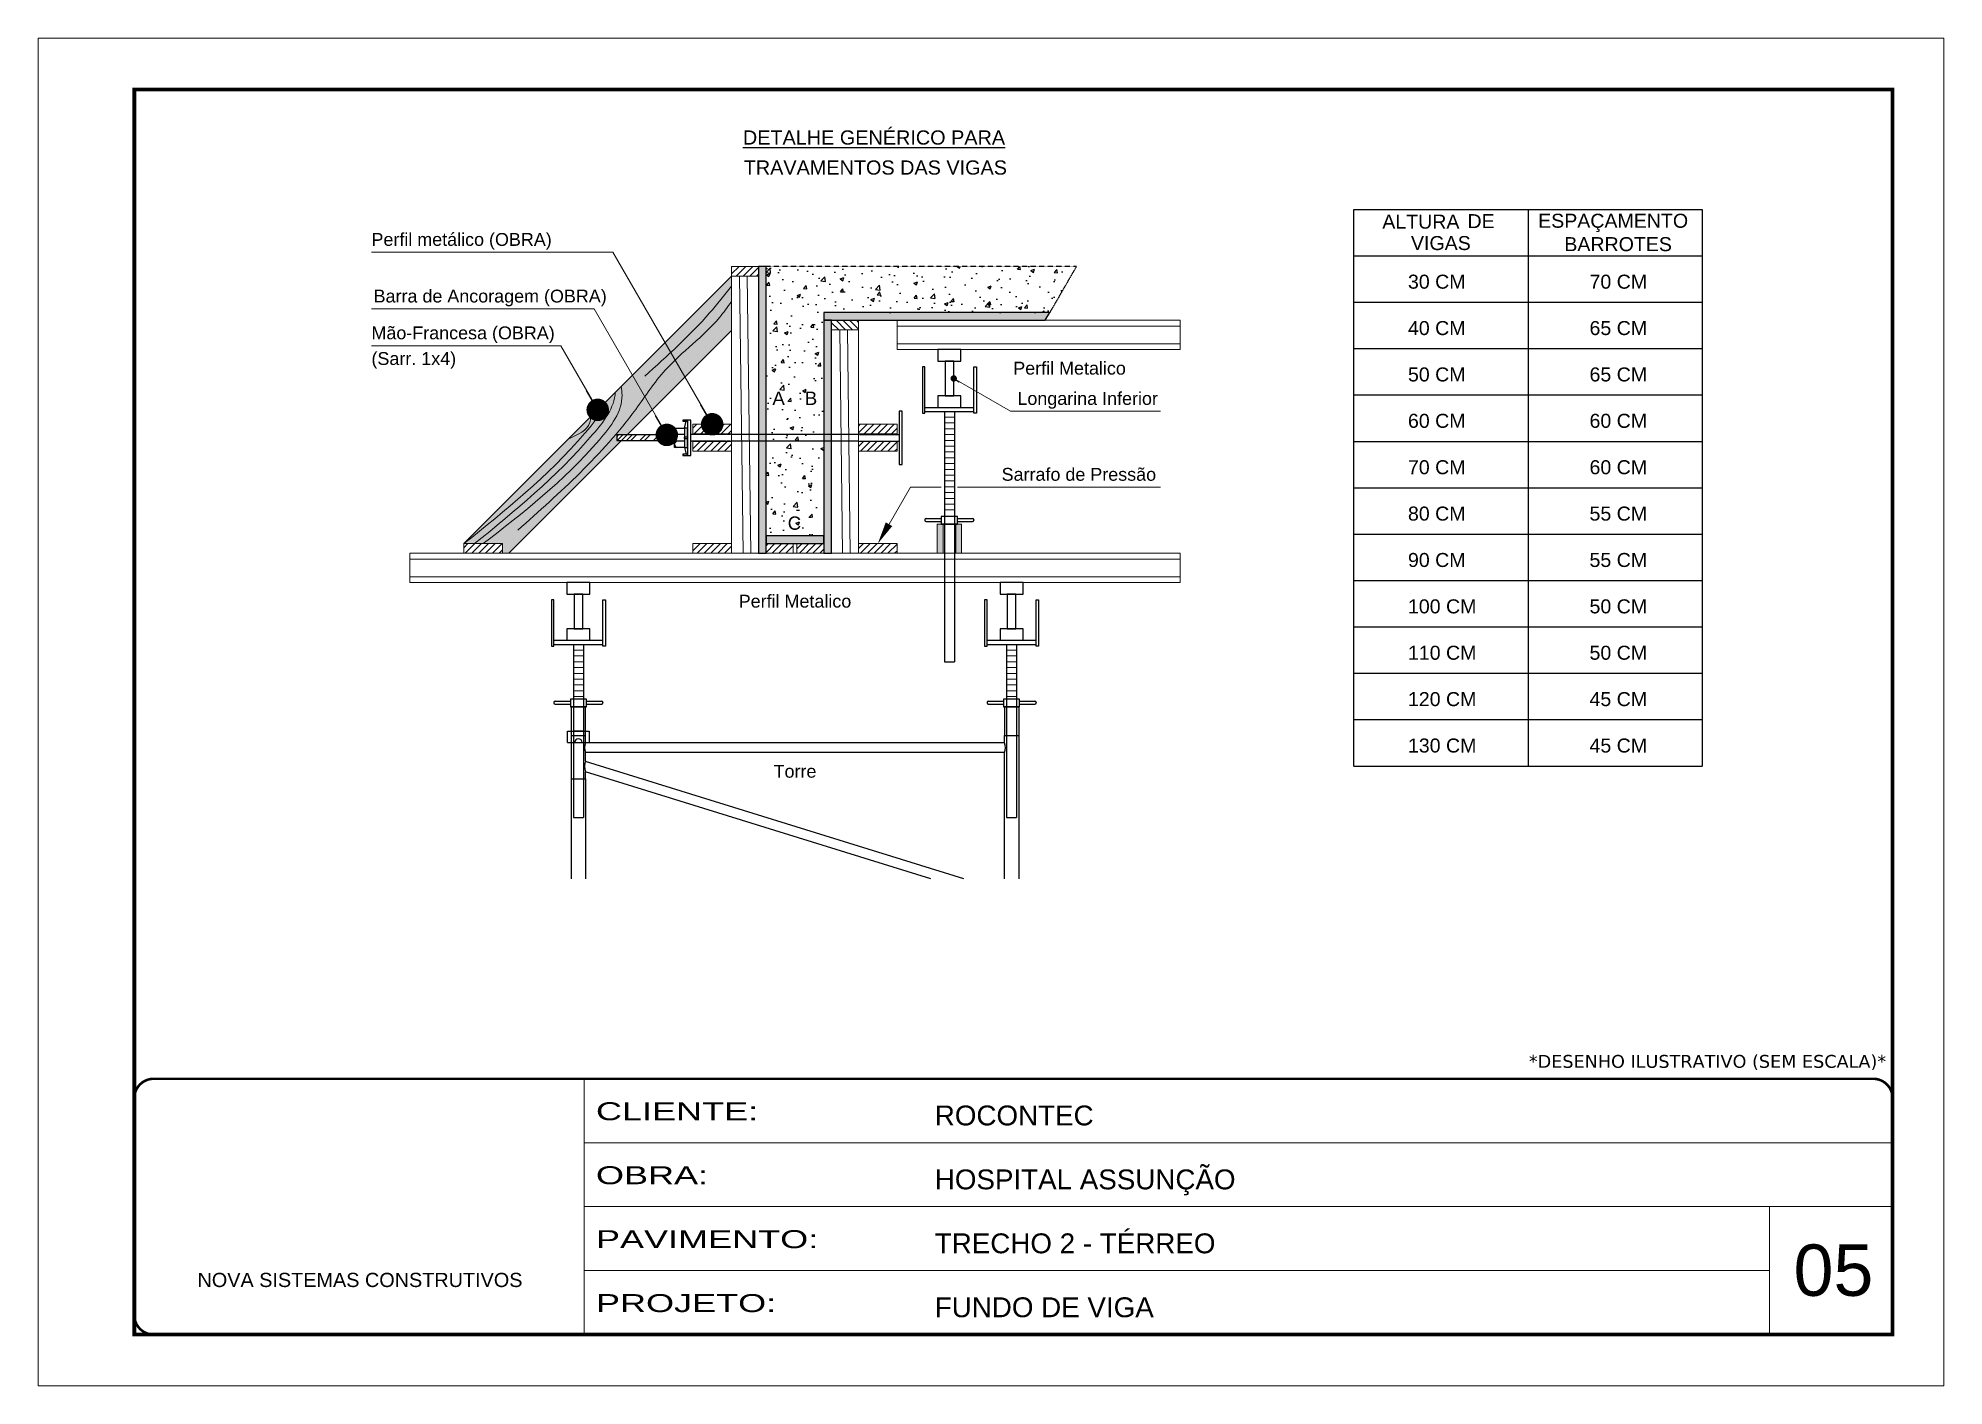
# Model space of a CAD drawing. Extents: x 2954 to 9234, y 774 to 9864.
# Drawn here: x 2954 to 4439, y 7666 to 8716 of the extents above; entities that cross this region are included whole.
import ezdxf
from ezdxf.enums import TextEntityAlignment as Align

# ---------------------------------------------------------------- set-up
doc = ezdxf.new("R2010")
doc.units = 0
for name, pattern in [('CONTINUO', [0]), ('DASHED', [0.75, 0.5, -0.25]), ('HIDDEN', [0.375, 0.25, -0.125])]:
    doc.linetypes.add(name, pattern=pattern)
doc.layers.add('BARRA DE ANCORAGEM', color=251, linetype='Continuous')
doc.layers.add('GARFOS', color=7, linetype='Continuous')
for name, color, linetype, lineweight in [('CARIMBO', 255, 'Continuous', 9), ('CONCRETO', 251, 'Continuous', 25), ('Demarcação 1', 251, 'Continuous', 9), ('Escoras', 2, 'Continuous', 25), ('Folhas', 255, 'Continuous', 9), ('Forcador', 251, 'Continuous', 25), ('Hachura', 251, 'Continuous', 9), ('Madeira', 126, 'Continuous', 18), ('Perfil Metálico', 224, 'Continuous', 18), ('SARRAFO DE PRESSAO', 251, 'DASHED', 9)]:
    doc.layers.add(name, color=color, linetype=linetype, lineweight=lineweight)
doc.layers.add('Demarcação 2', color=254, linetype='Continuous', lineweight=9, true_color=0xe0e0e0)
doc.styles.add('ARIAL', font='arial.ttf')
doc.styles.get("Standard").update_dxf_attribs({"font": 'arial.ttf'})
doc.styles.add('stylellllll', font='verdana.ttf', dxfattribs={"height": 2})
doc.styles.add('Tecnologia', font='')
doc.styles.get('Tecnologia').set_extended_font_data('Forgotten Futurist')
doc.dimstyles.new('3x', dxfattribs={"dimtxt": 10, "dimasz": 5, "dimexe": 7, "dimexo": 5, "dimgap": 4, "dimtad": 1, "dimdec": 4, "dimlfac": 0.3333333333333333, "dimdsep": 46, "dimtxsty": 'Standard', "dimblk": 'DOT', "dimcen": 0.09, "dimclrd": 1, "dimclre": 1, "dimclrt": 2, "dimadec": 0, "dimazin": 2, "dimtfac": 1, "dimtdec": 4, "dimtmove": 0, "dimatfit": 3, "dimldrblk": 'DOT', "dimfxl": 1, "dimtolj": 1, "dimtzin": 0, "dimlwd": 9, "dimlwe": 9, "dimarcsym": 0})
pattern_1 = [(45, (-1786.88947301048, 14255.35437390558), (-2.651650429449553, 2.651650429449553), [])]

msp = doc.modelspace()

# ---------------------------------------------------------------- texts
at = {"color": 0, "linetype": 'Continuous', "ltscale": 5, "style": 'ARIAL'}
for s, p in [('%%UDETALHE GENÉRICO PARA', (3605.179189123228, 8632.839240616224)), ('TRAVAMENTOS DAS VIGAS', (3606.249917889669, 8609.446936711938))]:
    msp.add_text(s, height=11.0592, dxfattribs=at).set_placement(p, align=Align.CENTER)
at = {"layer": 'CARIMBO', "style": 'ARIAL'}
for s, height, p in [('Perfil metálico (OBRA)', 10, (3213.595758951313, 8553.951927003218)), ('Barra de Ancoragem (OBRA)', 10, (3215.273961218787, 8509.835218996886)), ('Mão-Francesa (OBRA)', 10, (3213.595758951313, 8481.168463125417)), ('Longarina Inferior', 10, (3716.923166982757, 8430.060182279689)), ('Sarrafo de Pressão', 10, (3704.644941115738, 8370.947831624107)), ('05', 40, (4321.715098155095, 7735.936249167833))]:
    msp.add_text(s, height=height, dxfattribs=at).set_placement(p)
msp.add_text('(Sarr. 1x4)', height=10, dxfattribs=at).set_placement((3213.595758951313, 8471.168463125417), align=Align.TOP_LEFT)
for s, p in [('Perfil Metalico', (3757.571679905596, 8458.644188014587)), ('Perfil Metalico', (3543.632128207464, 8277.144188014587)), ('Torre', (3543.632128208134, 8144.619188014578))]:
    msp.add_text(s, height=10, dxfattribs=at).set_placement(p, align=Align.MIDDLE_CENTER)
at = {"layer": 'CARIMBO', "color": 0, "linetype": 'Continuous', "style": 'ARIAL'}
for s, p in [('A', (3530.842163678157, 8435.189751249018)), ('B', (3556.132128207464, 8435.189751249018)), ('C', (3543.172155761757, 8337.939751249025))]:
    msp.add_text(s, height=10.36799999896216, dxfattribs=at).set_placement(p, align=Align.MIDDLE_CENTER)
at = {"layer": 'CARIMBO', "style": 'stylellllll'}
msp.add_text('*DESENHO ILUSTRATIVO (SEM ESCALA)*', height=10, dxfattribs=at).set_placement((4393.854855929225, 7913.611029347521), align=Align.RIGHT)
at = {"layer": 'GARFOS', "color": 2, "ltscale": 1.5}
for s, p in [('ALTURA   ', (4001.250658076068, 8567.359062932766)), ('DE', (4067.641903859287, 8567.743765779785)), ('ESPAÇAMENTO', (4122.699098370635, 8568.054273933485)), ('VIGAS', (4023.607645878787, 8550.664683399678)), ('BARROTES', (4143.107172119126, 8549.821139050633)), ('30 CM', (4021.248721956232, 8520.59081325162)), ('70 CM', (4162.722713674608, 8520.59081325162)), ('40 CM', (4021.248721956232, 8484.454747397976)), ('65 CM', (4162.722713674608, 8484.454747397976)), ('50 CM', (4021.248721956232, 8448.318681544297)), ('65 CM', (4162.722713674608, 8448.318681544297)), ('60 CM', (4021.248721956232, 8412.182615690639)), ('60 CM', (4162.722713674608, 8412.182615690639)), ('70 CM', (4021.248721956232, 8376.046549836981)), ('60 CM', (4162.722713674608, 8376.046549836981)), ('80 CM', (4021.248721956232, 8339.910483983316)), ('55 CM', (4162.722713674608, 8339.910483983316)), ('90 CM', (4021.248721956232, 8303.774418129651)), ('55 CM', (4162.722713674608, 8303.774418129651)), ('100 CM', (4021.248721956232, 8267.638352275979)), ('50 CM', (4162.722713674608, 8267.638352275979)), ('110 CM', (4021.248721956232, 8231.502286422306)), ('50 CM', (4162.722713674608, 8231.502286422306)), ('120 CM', (4021.248721956232, 8195.366220568656)), ('45 CM', (4162.722713674608, 8195.366220568656)), ('130 CM', (4021.248721956232, 8159.230154714984)), ('45 CM', (4162.722713674608, 8159.230154714984))]:
    msp.add_text(s, height=10.91015625, dxfattribs=at).set_placement(p)

# ---------------------------------------------------------------- blocks, each defined once
blk = doc.blocks.new('9999999999')
at = {"color": 30, "linetype": 'CONTINUO'}
for p, q in [((98564.56196592061, 34230.20511460536), (98564.56196592061, 34429.44862801626)), ((98564.56196592061, 34379.63774966353), (99583.97835781069, 34379.63774966353)), ((98564.56196592061, 34329.82687131081), (99487.97835781069, 34329.82687131081)), ((99583.97835781069, 34329.82687131081), (99487.97835781069, 34329.82687131081)), ((99487.97835781069, 34329.82687131081), (99487.97835781069, 34230.20511460536)), ((98564.56196592061, 34280.01599295809), (99487.97835781069, 34280.01599295809))]:
    blk.add_line(p, q, dxfattribs=at)
at = {"color": 30, "linetype": 'CONTINUO', "const_width": 2}
blk.add_lwpolyline([(99583.97835781069, 34230.20511460536), (99583.97835781069, 34414.44862801626, 0.4142135623730951), (99568.97835781069, 34429.44862801626), (98228.97835781069, 34429.44862801626, 0.4142135623730951), (98213.97835781069, 34414.44862801626), (98213.97835781069, 34245.20511460536, 0.4142135623730951), (98228.97835781069, 34230.20511460536), (99583.97835781069, 34230.20511460536)], format="xyb", dxfattribs=at)
at = {"layer": 'Folhas'}
blk.add_lwpolyline([(98138.97835781069, 34190.20511460536), (99623.97835781069, 34190.20511460536), (99623.97835781069, 35240.20511460536), (98138.97835781069, 35240.20511460536)], close=True, dxfattribs=at)
at = {"layer": 'Folhas', "color": 30, "const_width": 3}
blk.add_lwpolyline([(98213.97835781069, 34230.20511460536), (99583.97835781069, 34230.20511460536), (99583.97835781069, 35200.20511460536), (98213.97835781069, 35200.20511460536)], close=True, dxfattribs=at)
at = {"color": 7, "linetype": 'Continuous', "ltscale": 5, "style": 'ARIAL'}
for s, height, p in [('ROCONTEC', 15.48288, (98837.6812528586, 34393.12953067552)), ('HOSPITAL ASSUNÇÃO', 15.48288, (98837.6812528586, 34343.3186523228)), ('TRECHO 2 - TÉRREO', 15.48288, (98837.6812528586, 34293.50777397008)), ('NOVA SISTEMAS CONSTRUTIVOS', 11.0592, (98263.18703214588, 34267.21182737108)), ('FUNDO DE VIGA', 15.48288, (98837.6812528586, 34243.69689561735))]:
    blk.add_text(s, height=height, dxfattribs=at).set_placement(p)
at = {"layer": 'Folhas', "color": 7, "style": 'Tecnologia', "width": 1.5}
for s, p in [('CLIENTE:', (98573.65419061291, 34397.16605924374)), ('OBRA:', (98573.65419061291, 34347.31415840245)), ('PAVIMENTO:', (98573.65419061291, 34297.50328004972)), ('PROJETO:', (98573.65419061291, 34247.692401697))]:
    blk.add_text(s, height=14, dxfattribs=at).set_placement(p)
blk = doc.blocks.new('HT20CT')
at = {"layer": 'Forcador'}
for points in [[(-4, 16), (-4, 20), (4, 20), (4, 16)], [(-1.5, 4), (-1.5, 16), (1.5, 16), (1.5, 4)], [(-4, 0), (-4, 4), (4, 4), (4, 0)]]:
    blk.add_lwpolyline(points, close=True, dxfattribs=at)
blk = doc.blocks.new('_Dot')
at = {"color": 0, "linetype": 'ByBlock', "lineweight": -2}
blk.add_line((-0.5, 0), (-1, 0), dxfattribs=at)
at = {"color": 0, "linetype": 'ByBlock', "const_width": 0.5}
blk.add_lwpolyline([(-0.25, 0, 1), (0.25, 0, 1)], format="xyb", close=True, dxfattribs=at)

# ---------------------------------------------------------------- hatches: boundary and pattern name
at = {"layer": 'CONCRETO', "linetype": 'DASHED', "ltscale": 0.3}
h = msp.add_hatch(dxfattribs=at)
h.set_pattern_fill('AR-CONC', color=256, scale=4, style=0)
h.set_pattern_definition([(49.99999999999999, (-45145.88376500893, 585.0129584124534), (28.69040730403014, -2.510085399303804), [3, -33]), (355, (-45145.88376500893, 585.0129584124534), (-5.55005334452, 30.08768534800047), [2.4, -26.4]), (100.4514, (-45143.49289780894, 584.8037848124532), (23.14037526856086, 27.57758168243814), [2.549607599999977, -28.04568447999981]), (46.18420000000001, (-45145.88376500893, 593.0129584124534), (42.68964194502578, -6.620760573160723), [4.499999999999972, -49.49999999999978]), (96.63559999999997, (-45142.32629520893, 592.4612261324528), (37.38650822194813, 38.96471483601767), [3.824411519999986, -42.06851999999978]), (351.1842, (-45145.88376500893, 593.0129584124534), (37.38647780534509, 38.96474403701298), [3.6, -39.6]), (21, (-45141.88376500893, 591.0129584124534), (23.87628208473847, -16.10475562661355), [3, -33]), (326.0000000000001, (-45141.88376500893, 591.0129584124534), (9.732613276863269, 29.00600180187412), [2.4, -26.4]), (71.4514, (-45139.89407568895, 589.6708941724519), (33.6089051432596, 12.9012198683981), [2.5496076, -28.04568448]), (37.5, (-45145.88376500893, 585.0129584124534), (0.4863942126916267, 13.31575415325246), [0, -26.08, 0, -26.8, 0, -26.5]), (7.5, (-45145.88376500893, 585.0129584124534), (10.52278149768594, 15.77646847529441), [0, -15.28, 0, -25.48, 0, -10.1]), (327.5, (-45154.80376500891, 585.0129584124534), (21.35289744689636, -0.902194869375192), [0, -10, 0, -31.2, 0, -41.4]), (317.5, (-45158.80376500891, 585.0129584124534), (23.32744677369545, 4.004199293292706), [0, -13, 0, -20.72, 0, -29.4])])
h.paths.add_polyline_path([(3521.132128207464, 8537.93975124901), (3521.132128207464, 8327.939751249025), (3566.132128207464, 8327.939751249025), (3566.132128207493, 8501.939751249018), (3742.126182442342, 8501.939751249003), (3762.910792133145, 8537.93975124901)])
h.paths.add_polyline_path([(3548.709743487896, 8427.413751249798), (3563.554512927032, 8427.413751249798), (3563.554512927032, 8442.965751248237), (3548.709743487896, 8442.965751248237)], flags=24)
h.paths.add_polyline_path([(3523.398562041795, 8427.413751249798), (3538.285765314548, 8427.413751249798), (3538.285765314548, 8442.965751248237), (3523.398562041795, 8442.965751248237)], flags=24)
h.paths.add_polyline_path([(3535.261781956288, 8329.898539790076), (3551.082529567255, 8329.898539790076), (3551.082529567255, 8345.980962707974), (3535.261781956288, 8345.980962707974)], flags=24)
at = {"layer": 'Demarcação 1'}
for points in [[(3521.132128207464, 8537.93975124901), (3515.132128207464, 8537.93975124901), (3515.132128207464, 8314.439751249025), (3521.132128207464, 8314.439751249025)], [(3742.126182442342, 8501.939751249003), (3566.132128207493, 8501.939751249003), (3566.132128207493, 8495.939751249018), (3738.662080827213, 8495.939751249018)], [(3572.132128207464, 8495.939751249018), (3566.132128207464, 8495.939751249018), (3566.132128207464, 8314.439751249025), (3572.132128207464, 8314.439751249025)], [(3566.132128207464, 8327.939751249025), (3521.132128207464, 8327.939751249025), (3521.132128207464, 8321.939751249025), (3566.132128207464, 8321.939751249025)]]:
    msp.add_hatch(color=256, dxfattribs=at).paths.add_polyline_path(points)
at = {"layer": 'Demarcação 2'}
msp.add_hatch(color=256, dxfattribs=at).paths.add_polyline_path([(3494.132128207493, 8488.013344377818), (3494.132128207493, 8530.43975124901), (3285.649041711717, 8321.956664753263), (3315.716695728959, 8321.956664753263), (3315.716695728959, 8314.439751249025), (3320.558535078672, 8314.439751249025), (3408.349284695011, 8402.230500865357), (3404.675834221082, 8402.230500865357), (3404.675834221082, 8406.649001632752), (3412.76778546242, 8406.649001632752)])
at = {"layer": 'Hachura'}
h = msp.add_hatch(dxfattribs=at)
h.set_pattern_fill('ANSI31', color=256, scale=30, style=0)
h.set_pattern_definition(pattern_1)
h.paths.add_polyline_path([(3494.132128207493, 8537.93975124901), (3515.132128207464, 8537.93975124901), (3515.132128207464, 8530.43975124901), (3494.132128207493, 8530.43975124901)])
h = msp.add_hatch(dxfattribs=at)
h.set_pattern_fill('ANSI31', color=256, scale=30, style=0)
h.set_pattern_definition([(135, (11055.02156735923, 12811.04943152618), (2.651650429449553, 2.651650429449553), [])])
h.paths.add_polyline_path([(3572.132128207464, 8495.939751249018), (3593.132128207464, 8495.939751249018), (3593.132128207464, 8488.439751249018), (3572.132128207464, 8488.439751249018)])
h = msp.add_hatch(dxfattribs=at)
h.set_pattern_fill('ANSI32', color=256, scale=20, angle=90, style=0)
h.set_pattern_definition([(45.00000000000001, (12061.20350670793, -569.8897601714325), (5.303300858899107, -5.303300858899106), []), (45.00000000000001, (12061.20350670793, -566.3542262714309), (5.303300858899107, -5.303300858899106), [])])
h.paths.add_polyline_path([(3404.675834221082, 8402.230500865357), (3404.675834221082, 8406.649001632759), (3449.67583422114, 8406.649001632759), (3449.67583422114, 8402.230500865357)])
h = msp.add_hatch(dxfattribs=at)
h.set_pattern_fill('ANSI31', color=256, scale=30, style=0)
h.set_pattern_definition(pattern_1)
h.paths.add_polyline_path([(3494.132128207493, 8407.446516650758), (3494.132128207493, 8414.963430154996), (3464.064474190251, 8414.963430154996), (3464.064474190251, 8407.446516650758)])
h = msp.add_hatch(dxfattribs=at)
h.set_pattern_fill('ANSI31', color=256, scale=30, style=0)
h.set_pattern_definition(pattern_1)
h.paths.add_polyline_path([(3623.199782224678, 8407.446516650765), (3623.199782224678, 8414.963430155003), (3593.132128207435, 8414.963430155003), (3593.132128207435, 8407.446516650765)])
h = msp.add_hatch(dxfattribs=at)
h.set_pattern_fill('ANSI31', color=256, scale=30, style=0)
h.set_pattern_definition(pattern_1)
h.paths.add_polyline_path([(3464.064474190251, 8393.916072343032), (3494.132128207493, 8393.916072343032), (3494.132128207493, 8401.43298584727), (3464.064474190251, 8401.43298584727)])
h = msp.add_hatch(dxfattribs=at)
h.set_pattern_fill('ANSI31', color=256, scale=30, style=0)
h.set_pattern_definition(pattern_1)
h.paths.add_polyline_path([(3593.132128207435, 8393.91607234304), (3623.199782224678, 8393.91607234304), (3623.199782224678, 8401.432985847277), (3593.132128207435, 8401.432985847277)])
h = msp.add_hatch(dxfattribs=at)
h.set_pattern_fill('ANSI31', color=256, scale=30, style=0)
h.set_pattern_definition([(45, (-1965.304905489014, 14162.34760850384), (-2.651650429449553, 2.651650429449553), [])])
h.paths.add_polyline_path([(3315.716695728959, 8314.439751249025), (3315.716695728959, 8321.956664753263), (3285.649041711717, 8321.956664753263), (3285.649041711717, 8314.439751249025)])
h = msp.add_hatch(dxfattribs=at)
h.set_pattern_fill('ANSI31', color=256, scale=30, style=0)
h.set_pattern_definition(pattern_1)
h.paths.add_polyline_path([(3464.132128207493, 8314.439751249025), (3494.132128207493, 8314.439751249025), (3494.132128207493, 8321.939751249025), (3464.132128207493, 8321.939751249025)])
h = msp.add_hatch(dxfattribs=at)
h.set_pattern_fill('ANSI31', color=256, scale=30, style=0)
h.set_pattern_definition(pattern_1)
h.paths.add_polyline_path([(3521.132128207464, 8321.939751249025), (3542.132128207435, 8321.939751249025), (3542.132128207435, 8314.439751249025), (3521.132128207464, 8314.439751249025)])
h = msp.add_hatch(dxfattribs=at)
h.set_pattern_fill('ANSI31', color=256, scale=30, style=0)
h.set_pattern_definition(pattern_1)
h.paths.add_polyline_path([(3566.132128207464, 8314.439751249025), (3566.132128207464, 8321.939751249025), (3545.132128207493, 8321.939751249025), (3545.132128207493, 8314.439751249025)])
h = msp.add_hatch(dxfattribs=at)
h.set_pattern_fill('ANSI31', color=256, scale=30, style=0)
h.set_pattern_definition(pattern_1)
h.paths.add_polyline_path([(3623.132128207435, 8321.939751249025), (3593.132128207435, 8321.939751249025), (3593.132128207435, 8314.439751249025), (3623.132128207435, 8314.439751249025)])
at = {"layer": 'Perfil Metálico'}
for points in [[(3654.492611632348, 8314.439751249025), (3658.992611632348, 8314.439751249025), (3658.992611632348, 8337.239751249028), (3654.492611632348, 8337.239751249028)], [(3668.867611632348, 8314.439751249025), (3673.367611632348, 8314.439751249025), (3673.367611632348, 8337.239751249028), (3668.867611632348, 8337.239751249028)]]:
    msp.add_hatch(color=256, dxfattribs=at).paths.add_polyline_path(points)

# ---------------------------------------------------------------- linework, layer by layer
for points in [[(3521.132128207464, 8537.93975124901), (3515.132128207464, 8537.93975124901), (3515.132128207464, 8314.439751249025), (3521.132128207464, 8314.439751249025)], [(3742.126182442342, 8501.939751249003), (3566.132128207493, 8501.939751249003), (3566.132128207493, 8495.939751249018), (3738.662080827213, 8495.939751249018)], [(3572.132128207464, 8495.939751249018), (3566.132128207464, 8495.939751249018), (3566.132128207464, 8314.439751249025), (3572.132128207464, 8314.439751249025)], [(3566.132128207464, 8327.939751249025), (3521.132128207464, 8327.939751249025), (3521.132128207464, 8321.939751249025), (3566.132128207464, 8321.939751249025)]]:
    msp.add_lwpolyline(points, close=True)
at = {"layer": 'BARRA DE ANCORAGEM'}
for p, q in [((3457.56021650885, 8411.951202553602), (3458.724362150839, 8417.253403474482)), ((3459.889233204726, 8418.13710362796), (3459.889233204726, 8390.74239887012)), ((3593.123758889808, 8407.103295789544), (3494.132128207493, 8407.103295789537)), ((3457.56021650885, 8396.92829994447), (3458.724362150839, 8391.626099023597)), ((3593.123758889808, 8401.776206708499), (3494.132128207493, 8401.776206708499))]:
    msp.add_line(p, q, dxfattribs=at)
at = {"layer": 'BARRA DE ANCORAGEM', "linetype": 'HIDDEN'}
for p, q in [((3494.132128207493, 8407.103295789537), (3462.564474190251, 8407.103295789537)), ((3593.123758889808, 8407.103295789544), (3624.699782224678, 8407.103295789544)), ((3494.132128207493, 8401.776206708499), (3462.564474190251, 8401.776206708499)), ((3593.123758889808, 8401.776206708499), (3624.699782224678, 8401.776206708499))]:
    msp.add_line(p, q, dxfattribs=at)
at = {"layer": 'BARRA DE ANCORAGEM', "flags": 128}
for points in [[(3627.099601673385, 8383.637281060139), (3627.099601673385, 8425.242221437918), (3624.699782224678, 8425.242221437904), (3624.699782224678, 8383.637281060139)], [(3449.67583422114, 8406.649001632759), (3404.675834221082, 8406.649001632752), (3404.675834221082, 8402.230500865357), (3449.67583422114, 8402.230500865357)], [(3459.889233204667, 8418.137103627974), (3456.330292065614, 8418.137103627909), (3456.330292065614, 8417.253403474482), (3459.889233204667, 8417.253403474482)], [(3459.889233204667, 8411.951202553602), (3457.56021650885, 8411.951202553602), (3457.56021650885, 8396.92829994447), (3459.889233204667, 8396.92829994447)], [(3462.564474190251, 8390.742398870098), (3462.564474190251, 8418.137103627974), (3459.889233204667, 8418.137103627974), (3459.889233204667, 8390.742398870098)], [(3459.889233204667, 8391.62609902359), (3456.330292065614, 8391.62609902359), (3456.330292065614, 8390.742398870098), (3459.889233204667, 8390.742398870098)]]:
    msp.add_lwpolyline(points, close=True, dxfattribs=at)
for points in [[(3457.56021650885, 8407.090851709472), (3451.443234528051, 8407.090851709472, -0.7297960342994486), (3451.443234528051, 8411.951202553602, -0.7297960342994486)], [(3457.56021650885, 8401.788650788592), (3451.443234528051, 8401.788650788592, -0.6666666666662623), (3451.443234528051, 8407.090851709472, -0.6666666666662623)]]:
    msp.add_lwpolyline(points, format="xyb", dxfattribs=at)
for points in [[(3457.56021650885, 8396.92829994447), (3449.675834221082, 8396.92829994447), (3449.675834221082, 8411.951202553602), (3457.56021650885, 8411.951202553602)], [(3457.56021650885, 8403.997901172326), (3459.889233204667, 8403.997901172326), (3459.889233204667, 8404.88160132579), (3457.56021650885, 8404.88160132579), (3457.56021650885, 8403.997901172326), (3457.56021650885, 8404.88160132579)]]:
    msp.add_lwpolyline(points, dxfattribs=at)
at = {"layer": 'BARRA DE ANCORAGEM'}
msp.add_arc((3452.221437249697, 8399.35847536655), 2.551735107341757, 107.7563605991103, 252.2436393991923, dxfattribs=at)
at = {"layer": 'CONCRETO', "linetype": 'DASHED', "ltscale": 0.3}
for p, q in [((3762.910792133175, 8537.93975124901), (3521.132128207464, 8537.93975124901)), ((3762.910792133175, 8537.939751249018), (3742.126182442342, 8501.939751249003))]:
    msp.add_line(p, q, dxfattribs=at)
at = {"layer": 'Escoras'}
for p, q in [((3669.555111632348, 8337.239751249028), (3658.305111632348, 8337.239751249028)), ((3369.257128208076, 8194.889751249182), (3369.257128208076, 8060.79556433401)), ((3380.507128207464, 8194.889751249182), (3369.257128207464, 8194.889751249182)), ((3380.507128207464, 8172.389751249182), (3380.507128207464, 8194.889751249182)), ((3718.007128207464, 8194.889751249015), (3706.757128207464, 8194.889751249015)), ((3706.757128207464, 8194.889751249015), (3706.757128207464, 8172.389751249015)), ((3718.007128208076, 8194.889751249015), (3718.007128208076, 8060.79556433401)), ((3366.444628207464, 8175.764751249189), (3383.319628207464, 8175.764751249189)), ((3366.444628207464, 8166.989751249195), (3366.444628207464, 8175.764751249189)), ((3369.257128207464, 8172.389751249015), (3380.507128207464, 8172.389751249015)), ((3378.819628207464, 8175.742296480203), (3370.944628207464, 8175.742296480203)), ((3380.507128207464, 8166.764751249015), (3380.507128207464, 8172.389751249015)), ((3383.319628207464, 8175.764751249189), (3383.319628207464, 8166.989751249181)), ((3706.757128207464, 8172.389751249015), (3718.007128207464, 8172.389751249015)), ((3706.757128207464, 8166.764751249015), (3706.757128207464, 8172.389751249015)), ((3366.444628207464, 8166.989751249195), (3371.957128207447, 8166.989751249195)), ((3378.819628207464, 8166.709296480192), (3370.944628207464, 8166.709296480192)), ((3377.807128207453, 8166.989751249195), (3383.319628207464, 8166.989751249195)), ((3706.757128207464, 8166.764751249015), (3380.507128207464, 8166.764751249015)), ((3706.757128208774, 8159.114751249006), (3380.507128207464, 8159.114751249006)), ((3380.507128206562, 8152.759544544337), (3380.507128207464, 8159.114751249006)), ((3706.757128207464, 8060.79556433401), (3706.757128207464, 8159.114751248868)), ((3369.257128207464, 8138.639751249015), (3380.507128207464, 8138.639751249015)), ((3675.273182116958, 8060.795564334017), (3380.507128207464, 8152.274684516924)), ((3649.463397151864, 8060.795564334017), (3380.507128207464, 8144.26475125154)), ((3380.507128207464, 8138.639751249015), (3380.507128207464, 8144.26475125154)), ((3380.507128207464, 8138.639751249015), (3380.507128207464, 8060.79556433401))]:
    msp.add_line(p, q, dxfattribs=at)
for centre, radius, start, end in [((3374.882128207464, 8166.989751249195), 2.925, 0, 180), ((3389.918695515444, 8148.512147899535), 10.32559816562314, 155.7105643692608, 204.2894356477183), ((3388.076736953037, 8162.939751250138), 8.481132092454251, 153.1920676136147, 206.8079323891818), ((3699.187519461892, 8162.939751250138), 8.481132092454251, 333.1920676108182, 26.80793238638531)]:
    msp.add_arc(centre, radius, start, end, dxfattribs=at)
at = {"layer": 'Forcador', "linetype": 'Continuous'}
for p, q in [((3644.805111632348, 8428.13977301625), (3683.055111632348, 8428.13977301625)), ((3644.805111632348, 8424.989773016256), (3683.055111632348, 8424.989773016256)), ((3659.992611632348, 8424.989773016256), (3659.992611632348, 8314.439751249025)), ((3667.867611632348, 8424.989773016256), (3667.867611632348, 8314.439751249025)), ((3644.805111632348, 8340.614751249035), (3644.805111632348, 8340.16475124903)), ((3645.81761163236, 8341.627251249032), (3657.63011163236, 8341.627251249032)), ((3645.81761163236, 8339.152251249041), (3657.63011163236, 8339.152251249026)), ((3670.230111632365, 8341.627251249032), (3682.042611632365, 8341.627251249032)), ((3670.230111632365, 8339.152251249026), (3682.042611632365, 8339.152251249026)), ((3683.055111632348, 8340.614751249035), (3683.055111632348, 8340.16475124903)), ((3659.992611632348, 8291.639751249022), (3659.992611632348, 8229.989773016256)), ((3667.867611632348, 8291.639751249022), (3667.867611632348, 8229.989773016256)), ((3355.757128207464, 8246.639773016424), (3394.007128207464, 8246.639773016424)), ((3355.757128207464, 8243.489773016416), (3394.007128207464, 8243.489773016416)), ((3370.944628207464, 8243.489773016416), (3370.944628207464, 8108.489773016416)), ((3378.819628207464, 8243.489773016416), (3378.819628207464, 8108.489773016416)), ((3693.257128207464, 8246.639773016264), (3731.507128207464, 8246.639773016264)), ((3693.257128207464, 8243.489773016263), (3731.507128207464, 8243.489773016263)), ((3708.444628207464, 8243.489773016263), (3708.444628207464, 8108.489773016263)), ((3716.319628207464, 8243.489773016263), (3716.319628207464, 8108.489773016263)), ((3659.992611632348, 8229.989773016256), (3667.867611632348, 8229.989773016256)), ((3355.757128207464, 8198.26475124919), (3355.757128207464, 8197.814751249185)), ((3356.769628207447, 8199.277251249194), (3368.582128207447, 8199.277251249194)), ((3381.182128207482, 8199.277251249194), (3392.994628207482, 8199.277251249194)), ((3394.007128207464, 8198.26475124919), (3394.007128207464, 8197.814751249185)), ((3693.257128207464, 8198.26475124903), (3693.257128207464, 8197.814751249025)), ((3694.269628207447, 8199.27725124902), (3706.082128207447, 8199.27725124902)), ((3718.682128207482, 8199.27725124902), (3730.494628207482, 8199.27725124902)), ((3731.507128207464, 8198.26475124903), (3731.507128207464, 8197.814751249025)), ((3356.769628207447, 8196.802251249195), (3368.582128207447, 8196.80225124918)), ((3381.182128207482, 8196.80225124918), (3392.994628207482, 8196.80225124918)), ((3694.269628207447, 8196.802251249028), (3706.082128207447, 8196.80225124902)), ((3718.682128207482, 8196.80225124902), (3730.494628207482, 8196.80225124902)), ((3370.944628207464, 8108.489773016416), (3378.819628207464, 8108.489773016416)), ((3708.444628207464, 8108.489773016263), (3716.319628207464, 8108.489773016263))]:
    msp.add_line(p, q, dxfattribs=at)
at = {"layer": 'Forcador', "linetype": 'HIDDEN'}
for p, q in [((3659.992611632348, 8314.439751249025), (3659.992611632348, 8291.639751249022)), ((3667.867611632348, 8314.439751249025), (3667.867611632348, 8291.639751249022))]:
    msp.add_line(p, q, dxfattribs=at)
at = {"layer": 'Forcador', "linetype": 'Continuous'}
for points in [[(3642.892611632371, 8459.63977301625), (3642.892611632371, 8423.63977301625), (3644.805111632348, 8423.63977301625), (3644.805111632348, 8459.63977301625)], [(3684.967611632354, 8459.63977301625), (3684.967611632354, 8423.63977301625), (3683.055111632348, 8423.63977301625), (3683.055111632348, 8459.63977301625)], [(3657.63011163236, 8343.089751249041), (3657.63011163236, 8337.239751249035), (3670.230111632365, 8337.239751249035), (3670.230111632365, 8343.089751249041)], [(3353.844628207459, 8278.139773016424), (3353.844628207459, 8242.139773016424), (3355.757128207464, 8242.139773016424), (3355.757128207464, 8278.139773016424)], [(3395.91962820747, 8278.139773016424), (3395.91962820747, 8242.139773016424), (3394.007128207464, 8242.139773016424), (3394.007128207464, 8278.139773016424)], [(3691.344628207459, 8278.139773016264), (3691.344628207459, 8242.139773016264), (3693.257128207464, 8242.139773016264), (3693.257128207464, 8278.139773016264)], [(3733.41962820747, 8278.139773016264), (3733.41962820747, 8242.139773016264), (3731.507128207464, 8242.139773016264), (3731.507128207464, 8278.139773016264)], [(3368.582128207447, 8200.739751249195), (3368.582128207447, 8194.88975124919), (3381.182128207482, 8194.88975124919), (3381.182128207482, 8200.739751249195)], [(3706.082128207447, 8200.739751249028), (3706.082128207447, 8194.88975124903), (3718.682128207482, 8194.88975124903), (3718.682128207482, 8200.739751249028)]]:
    msp.add_lwpolyline(points, close=True, dxfattribs=at)
for centre, start, end in [((3645.81761163236, 8340.614751249035), 90, 180), ((3645.81761163236, 8340.16475124903), 180, 270), ((3682.042611632365, 8340.614751249035), 0, 90), ((3682.042611632365, 8340.16475124903), 270, 0), ((3356.769628207447, 8198.26475124919), 90, 180), ((3356.769628207447, 8197.814751249185), 180, 270), ((3392.994628207482, 8198.26475124919), 0, 90), ((3392.994628207482, 8197.814751249185), 270, 0), ((3694.269628207447, 8198.26475124903), 90, 180), ((3694.269628207447, 8197.814751249025), 180, 270), ((3730.494628207482, 8198.26475124903), 0, 90), ((3730.494628207482, 8197.814751249025), 270, 0)]:
    msp.add_arc(centre, 1.0125, start, end, dxfattribs=at)
at = {"layer": 'GARFOS', "color": 2, "ltscale": 1.5}
for p, q in [((3979.053520654518, 8148.69388832961), (3979.053520654518, 8582.32667857359)), ((3979.053520654518, 8582.32667857359), (4250.594760561726, 8582.32667857359)), ((4114.824140608093, 8582.32667857359), (4114.824140608093, 8148.69388832961)), ((4250.594760561726, 8582.32667857359), (4250.594760561726, 8148.69388832961)), ((3979.053520654518, 8546.190612719918), (4250.594760561726, 8546.190612719918)), ((3979.053520654518, 8546.190612719918), (4250.594760561726, 8546.190612719918)), ((3979.053520654518, 8510.054546866275), (4250.594760561726, 8510.054546866275)), ((3979.053520654518, 8473.918481012595), (4250.594760561726, 8473.918481012595)), ((3979.053520654518, 8437.782415158938), (4250.594760561726, 8437.782415158938)), ((3979.053520654518, 8401.646349305265), (4250.594760561726, 8401.646349305265)), ((3979.053520654518, 8365.510283451615), (4250.594760561726, 8365.510283451615)), ((3979.053520654518, 8329.37421759795), (4250.594760561726, 8329.37421759795)), ((3979.053520654518, 8293.238151744277), (4250.594760561726, 8293.238151744277)), ((3979.053520654518, 8257.102085890605), (4250.594760561726, 8257.102085890605)), ((3979.053520654518, 8220.966020036933), (4250.594760561726, 8220.966020036933)), ((3979.053520654518, 8184.82995418326), (4250.594760561726, 8184.82995418326)), ((3979.053520654518, 8148.69388832961), (4250.594760561726, 8148.69388832961))]:
    msp.add_line(p, q, dxfattribs=at)
at = {"layer": 'Hachura'}
for p, q in [((3503.157160344141, 8314.439751249025), (3500.455583914838, 8530.43975124901)), ((3509.157160344141, 8314.439751249025), (3506.455583914838, 8530.43975124901)), ((3580.631853816231, 8314.439751249025), (3578.455583914838, 8488.439751249018)), ((3586.631853816231, 8314.439751249025), (3584.455583914838, 8488.439751249018)), ((3667.867611632348, 8420.473296480028), (3659.992611632348, 8420.473296480028)), ((3667.867611632348, 8415.95679648003), (3659.992611632348, 8415.95679648003)), ((3667.867611632348, 8411.440296480032), (3659.992611632348, 8411.440296480032)), ((3667.867611632348, 8406.923796480034), (3659.992611632348, 8406.923796480034)), ((3667.867611632348, 8402.407296480036), (3659.992611632348, 8402.407296480036)), ((3667.867611632348, 8397.890796480038), (3659.992611632348, 8397.890796480038)), ((3667.867611632348, 8393.37429648004), (3659.992611632348, 8393.37429648004)), ((3667.867611632348, 8388.857796480042), (3659.992611632348, 8388.857796480042)), ((3667.867611632348, 8384.341296480045), (3659.992611632348, 8384.341296480045)), ((3667.867611632348, 8379.824796480047), (3659.992611632348, 8379.824796480047)), ((3667.867611632348, 8375.308296480049), (3659.992611632348, 8375.308296480049)), ((3667.867611632348, 8370.79179648005), (3659.992611632348, 8370.79179648005)), ((3667.867611632348, 8366.275296480053), (3659.992611632348, 8366.275296480053)), ((3667.867611632348, 8361.758796480055), (3659.992611632348, 8361.758796480055)), ((3667.867611632348, 8357.242296480057), (3659.992611632348, 8357.242296480057)), ((3667.867611632348, 8352.72579648006), (3659.992611632348, 8352.72579648006)), ((3667.867611632348, 8348.209296480061), (3659.992611632348, 8348.209296480061)), ((3378.819628207464, 8238.973296480195), (3370.944628207464, 8238.973296480195)), ((3378.819628207464, 8234.456796480197), (3370.944628207464, 8234.456796480197)), ((3378.819628207464, 8229.9402964802), (3370.944628207464, 8229.9402964802)), ((3716.319628207464, 8238.973296480042), (3708.444628207464, 8238.973296480042)), ((3716.319628207464, 8234.456796480044), (3708.444628207464, 8234.456796480044)), ((3716.319628207464, 8229.940296480047), (3708.444628207464, 8229.940296480047)), ((3378.819628207464, 8225.423796480201), (3370.944628207464, 8225.423796480201)), ((3378.819628207464, 8220.907296480204), (3370.944628207464, 8220.907296480204)), ((3378.819628207464, 8216.390796480191), (3370.944628207464, 8216.390796480191)), ((3716.319628207464, 8225.423796480049), (3708.444628207464, 8225.423796480049)), ((3716.319628207464, 8220.90729648005), (3708.444628207464, 8220.90729648005)), ((3716.319628207464, 8216.390796480038), (3708.444628207464, 8216.390796480038)), ((3378.819628207464, 8211.874296480193), (3370.944628207464, 8211.874296480193)), ((3378.819628207464, 8207.357796480195), (3370.944628207464, 8207.357796480195)), ((3378.819628207464, 8202.841296480197), (3370.944628207464, 8202.841296480197)), ((3716.319628207464, 8211.87429648004), (3708.444628207464, 8211.87429648004)), ((3716.319628207464, 8207.357796480042), (3708.444628207464, 8207.357796480042)), ((3716.319628207464, 8202.841296480045), (3708.444628207464, 8202.841296480045))]:
    msp.add_line(p, q, dxfattribs=at)
at = {"layer": 'Hachura', "color": 1}
for p, q in [((3616.882128207435, 8337.095195815251), (3633.540205258513, 8365.947831624107)), ((3633.540205258513, 8365.947831624107), (3657.492611632348, 8365.947831624107)), ((3670.367611632348, 8365.947831624107), (3828.477597023375, 8365.947831624107))]:
    msp.add_line(p, q, dxfattribs=at)
at = {"layer": 'Hachura'}
for points, knots in [([(3327.61359236938, 8332.447452219014), (3360.574433452448, 8361.808083308708), (3403.095877095053, 8399.685042123117), (3444.720984296635, 8464.289010711347), (3476.731110217255, 8485.999058399722), (3491.129228962403, 8506.319043535575), (3494.132128207493, 8510.557018586675)], [0, 0, 0, 0, 131.5456656631899, 169.7017255970352, 228.6938412702256, 244.2396040894818, 244.2396040894818, 244.2396040894818, 244.2396040894818]), ([(3494.132128207493, 8522.642854415673), (3488.555971772511, 8515.557406513337), (3468.41050979069, 8489.959196885426), (3444.094027311771, 8468.174579075094), (3426.508217496172, 8452.419827290985)], [0, 0, 0, 0, 27.02094781870451, 97.62091206399077, 97.62091206399077, 97.62091206399077, 97.62091206399077]), ([(3293.994937160737, 8321.956664753263), (3325.348629665605, 8347.434882685695), (3366.005199403517, 8380.47268019573), (3403.085762523071, 8427.850911660142), (3403.577481496279, 8439.885104537789)], [0, 0, 0, 0, 125.1825811556602, 162.3251978992898, 162.3251978992898, 162.3251978992898, 162.3251978992898]), ([(3300.682868720338, 8321.956664753263), (3331.710775600811, 8345.988991958999), (3372.719911572087, 8377.752171405255), (3410.744889672158, 8426.890622053474), (3408.434568987, 8442.152383026545), (3408.0940692429, 8444.401692284446)], [0, 0, 0, 0, 121.3907721306536, 160.4404286483551, 167.1904828153767, 167.1904828153767, 167.1904828153767, 167.1904828153767]), ([(3285.649041711717, 8321.956664753263), (3317.880561228041, 8347.689707589518), (3357.101840668984, 8379.003244124346), (3392.798313744614, 8423.579695199325), (3395.817386480121, 8432.125009521646)], [0, 0, 0, 0, 127.7419890025806, 155.4442459493314, 155.4442459493314, 155.4442459493314, 155.4442459493314]), ([(3367.392425421116, 8403.700048462648), (3374.591574800679, 8406.861857334367), (3383.368783689985, 8410.71673733087), (3384.331187671966, 8419.273429251909), (3384.504218845672, 8420.811841887204)], [0, 0, 0, 0, 20.66359293472132, 25.19306962937832, 25.19306962937832, 25.19306962937832, 25.19306962937832])]:
    msp.add_open_spline(points, degree=3, knots=knots, dxfattribs=at)
at = {"layer": 'Hachura', "color": 1}
msp.add_solid([(3619.408035635148, 8335.636862481915), (3608.132128207435, 8321.939751249025), (3614.356220779722, 8338.553529148587)], dxfattribs=at)
at = {"layer": 'Madeira'}
for p, q in [((3494.132128207493, 8530.43975124901), (3285.649041711717, 8321.956664753263)), ((3494.132128207493, 8530.43975124901), (3494.132128207493, 8321.939751249025)), ((3494.132128207493, 8488.013344377818), (3320.558535078672, 8314.439751249025)), ((3593.132128207435, 8321.939751249025), (3593.132128207464, 8488.439751249018))]:
    msp.add_line(p, q, dxfattribs=at)
for points in [[(3494.132128207493, 8530.43975124901), (3515.132128207464, 8530.43975124901), (3515.132128207464, 8537.93975124901), (3494.132128207493, 8537.93975124901)], [(3593.132128207464, 8488.439751249018), (3572.132128207493, 8488.439751249018), (3572.132128207493, 8495.939751249018), (3593.132128207464, 8495.939751249018)], [(3464.064474190251, 8414.963430154996), (3494.132128207493, 8414.963430154996), (3494.132128207493, 8407.446516650758), (3464.064474190251, 8407.446516650758)], [(3593.132128207435, 8414.963430155003), (3623.199782224678, 8414.963430155003), (3623.199782224678, 8407.446516650765), (3593.132128207435, 8407.446516650765)], [(3464.064474190251, 8393.916072343032), (3494.132128207493, 8393.916072343032), (3494.132128207493, 8401.43298584727), (3464.064474190251, 8401.43298584727)], [(3593.132128207435, 8393.91607234304), (3623.199782224678, 8393.91607234304), (3623.199782224678, 8401.432985847277), (3593.132128207435, 8401.432985847277)], [(3285.649041711717, 8321.956664753263), (3315.716695728959, 8321.956664753263), (3315.716695728959, 8314.439751249025), (3285.649041711717, 8314.439751249025)], [(3464.132128207493, 8314.439751249025), (3494.132128207493, 8314.439751249025), (3494.132128207493, 8321.939751249025), (3464.132128207493, 8321.939751249025)], [(3542.132128207435, 8314.439751249025), (3521.132128207464, 8314.439751249025), (3521.132128207464, 8321.939751249025), (3542.132128207435, 8321.939751249025)], [(3545.132128207493, 8314.439751249025), (3566.132128207464, 8314.439751249025), (3566.132128207464, 8321.939751249025), (3545.132128207493, 8321.939751249025)], [(3623.132128207435, 8314.439751249025), (3593.132128207435, 8314.439751249025), (3593.132128207435, 8321.939751249025), (3623.132128207435, 8321.939751249025)]]:
    msp.add_lwpolyline(points, close=True, dxfattribs=at)
at = {"layer": 'Perfil Metálico'}
for p, q in [((3623.132128207464, 8491.439751249018), (3843.632128207464, 8491.439751249025)), ((3623.132128207464, 8477.639751249015), (3843.632128207464, 8477.639751249022)), ((3243.632128207464, 8309.939751249025), (3843.632128207464, 8309.939751249025)), ((3243.632128207464, 8296.139751249022), (3843.632128207464, 8296.139751249022))]:
    msp.add_line(p, q, dxfattribs=at)
for points in [[(3623.132128207464, 8473.139751249015), (3843.632128207464, 8473.139751249022), (3843.632128207464, 8495.939751249025), (3623.132128207464, 8495.939751249018)], [(3658.992611632348, 8314.439751249025), (3654.492611632348, 8314.439751249025), (3654.492611632348, 8337.239751249028), (3658.992611632348, 8337.239751249028)], [(3668.867611632348, 8314.439751249025), (3673.367611632348, 8314.439751249025), (3673.367611632348, 8337.239751249028), (3668.867611632348, 8337.239751249028)], [(3243.632128207464, 8291.639751249022), (3843.632128207464, 8291.639751249022), (3843.632128207464, 8314.439751249025), (3243.632128207464, 8314.439751249025)]]:
    msp.add_lwpolyline(points, close=True, dxfattribs=at)

# ---------------------------------------------------------------- block references
at = {"layer": 'Forcador', "linetype": 'Continuous', "xscale": -2.25, "yscale": 2.25, "zscale": 2.25}
for p in [(3663.930111632348, 8428.13977301625), (3712.382128207464, 8246.639773016264)]:
    msp.add_blockref('HT20CT', p, dxfattribs=at)
at = {"layer": 'Forcador', "xscale": -2.25, "yscale": 2.25, "zscale": 2.25}
msp.add_blockref('HT20CT', (3374.882128207464, 8246.639773016424), dxfattribs=at)
at = {"layer": 'SARRAFO DE PRESSAO', "color": 6, "linetype": 'ByBlock'}
msp.add_blockref('9999999999', (-95185.12350036322, -26524.41270505846), dxfattribs=at)

msp.set_redraw_order([(e.dxf.handle, doc.entitydb.next_handle()) for e in msp.query("TEXT MTEXT ATTDEF DIMENSION ARC_DIMENSION")])  # texts and dimensions are drawn at this point

# ---------------------------------------------------------------- leaders
msp.add_leader([(3667.305111632348, 8450.63977301625), (3711.610262424904, 8425.060182279689), (3828.477597023375, 8425.060182279689)], dimstyle='3x', override={"dimgap": 4, "dimtad": 0})
at = {"layer": 'Hachura'}
for points, override in [([(3479.098301198872, 8414.963430154996), (3401.740006475259, 8548.951927003218), (3213.595758951313, 8548.951927003218)], {"dimasz": 17.5, "dimtad": 0}), ([(3443.745556451162, 8406.649001632759), (3387.057717425298, 8504.835218996886), (3213.595758951284, 8504.835218996886)], {"dimasz": 17.5, "dimtad": 0}), ([(3389.890584959605, 8426.198208001137), (3361.040244712131, 8476.168463125425), (3213.595758951313, 8476.168463125425)], {"dimasz": 17.5, "dimgap": 4, "dimtad": 0})]:
    msp.add_leader(points, dimstyle='3x', override=override, dxfattribs=at)

doc.saveas('drawing.dxf')
